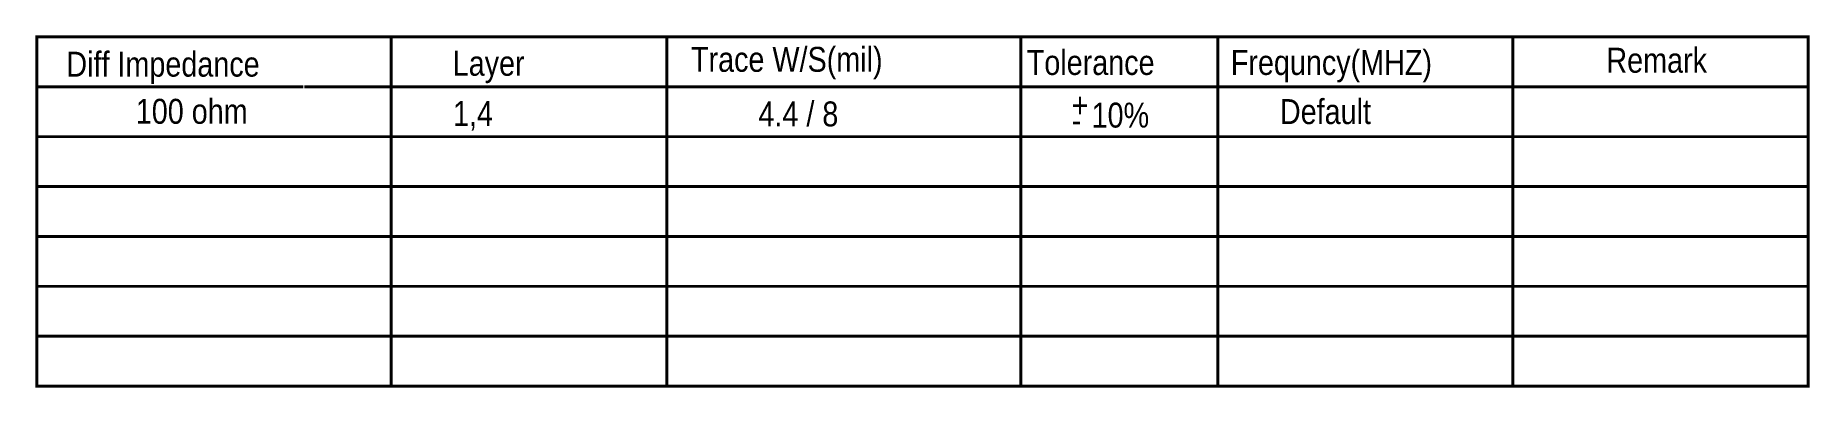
# Model space of a CAD drawing. Extents: x 14 to 156, y -17 to 35.
# Drawn here: x 65.7 to 155.9, y 16.7 to 34.6 of the extents above; entities that cross this region are included whole.
import ezdxf

# ---------------------------------------------------------------- set-up
doc = ezdxf.new("R2010")
doc.units = 0
doc.layers.add('BG_DIMENSION', color=40, linetype='CONTINUOUS')

msp = doc.modelspace()

# ---------------------------------------------------------------- texts
at = {"layer": 'BG_DIMENSION', "width": 0.86}
for s, p in [('Diff Impedance', (67.294506, 32.500824)), ('Layer', (86.929214, 32.546798)), ('Trace W/S(mil)', (99.03587, 32.746696)), ('Tolerance', (116.098828, 32.586676)), ('Frequncy(MHZ)', (126.468378, 32.586676)), ('Remark', (145.555462, 32.700722)), ('100 ohm', (70.82282, 30.100778)), ('1,4', (86.942422, 29.990034)), ('4.4 / 8', (102.464108, 29.966666)), ('+', (118.378986, 30.414214)), ('10%', (119.394986, 29.906214)), ('Default', (128.964182, 30.086808)), ('-', (118.378986, 29.652214))]:
    msp.add_text(s, height=1.27, dxfattribs=at).set_placement(p)

# ---------------------------------------------------------------- linework, layer by layer
at = {"layer": 'BG_DIMENSION', "const_width": 0.151892}
for points in [[(65.800986, 34.524188), (155.80106, 34.524188), (155.80106, 24.364188), (65.800986, 24.364188), (65.800986, 34.524188)], [(83.80095, 34.524188), (83.80095, 24.37003)], [(97.800922, 34.524188), (97.800922, 24.37003)], [(115.800886, 34.524188), (115.800886, 24.37003)], [(125.80112, 34.524188), (125.80112, 24.37003)], [(140.80109, 34.524188), (140.80109, 24.37003)], [(79.3369, 31.984188), (65.800986, 31.984188)], [(79.391002, 31.984188), (155.80106, 31.984188)], [(65.800986, 29.444188), (155.80106, 29.444188)], [(65.800986, 26.904188), (155.80106, 26.904188)], [(155.80106, 24.364188), (155.80106, 21.824188), (65.800986, 21.824188), (65.800986, 24.364188)], [(83.80095, 24.37003), (83.80095, 21.824188)], [(97.800922, 24.364188), (97.800922, 21.824188)], [(115.800886, 24.37003), (115.800886, 21.824188)], [(125.80112, 24.37003), (125.80112, 21.824188)], [(140.80109, 24.37003), (140.80109, 21.824188)], [(155.80106, 21.824188), (155.80106, 19.284188), (65.800986, 19.284188), (65.800986, 21.824188)], [(83.80095, 21.83003), (83.80095, 19.284188)], [(97.800922, 21.824188), (97.800922, 19.284188)], [(115.800886, 21.83003), (115.800886, 19.284188)], [(125.80112, 21.83003), (125.80112, 19.284188)], [(140.80109, 21.83003), (140.80109, 19.284188)], [(155.80106, 19.284188), (155.80106, 16.744188), (65.800986, 16.744188), (65.800986, 19.284188)], [(83.80095, 19.29003), (83.80095, 16.744188)], [(97.800922, 19.284188), (97.800922, 16.744188)], [(115.800886, 19.29003), (115.800886, 16.744188)], [(125.80112, 19.29003), (125.80112, 16.744188)], [(140.80109, 19.29003), (140.80109, 16.744188)]]:
    msp.add_lwpolyline(points, dxfattribs=at)

msp.set_redraw_order([(e.dxf.handle, doc.entitydb.next_handle()) for e in msp.query("TEXT MTEXT ATTDEF DIMENSION ARC_DIMENSION")])  # texts and dimensions are drawn at this point

doc.saveas('drawing.dxf')
